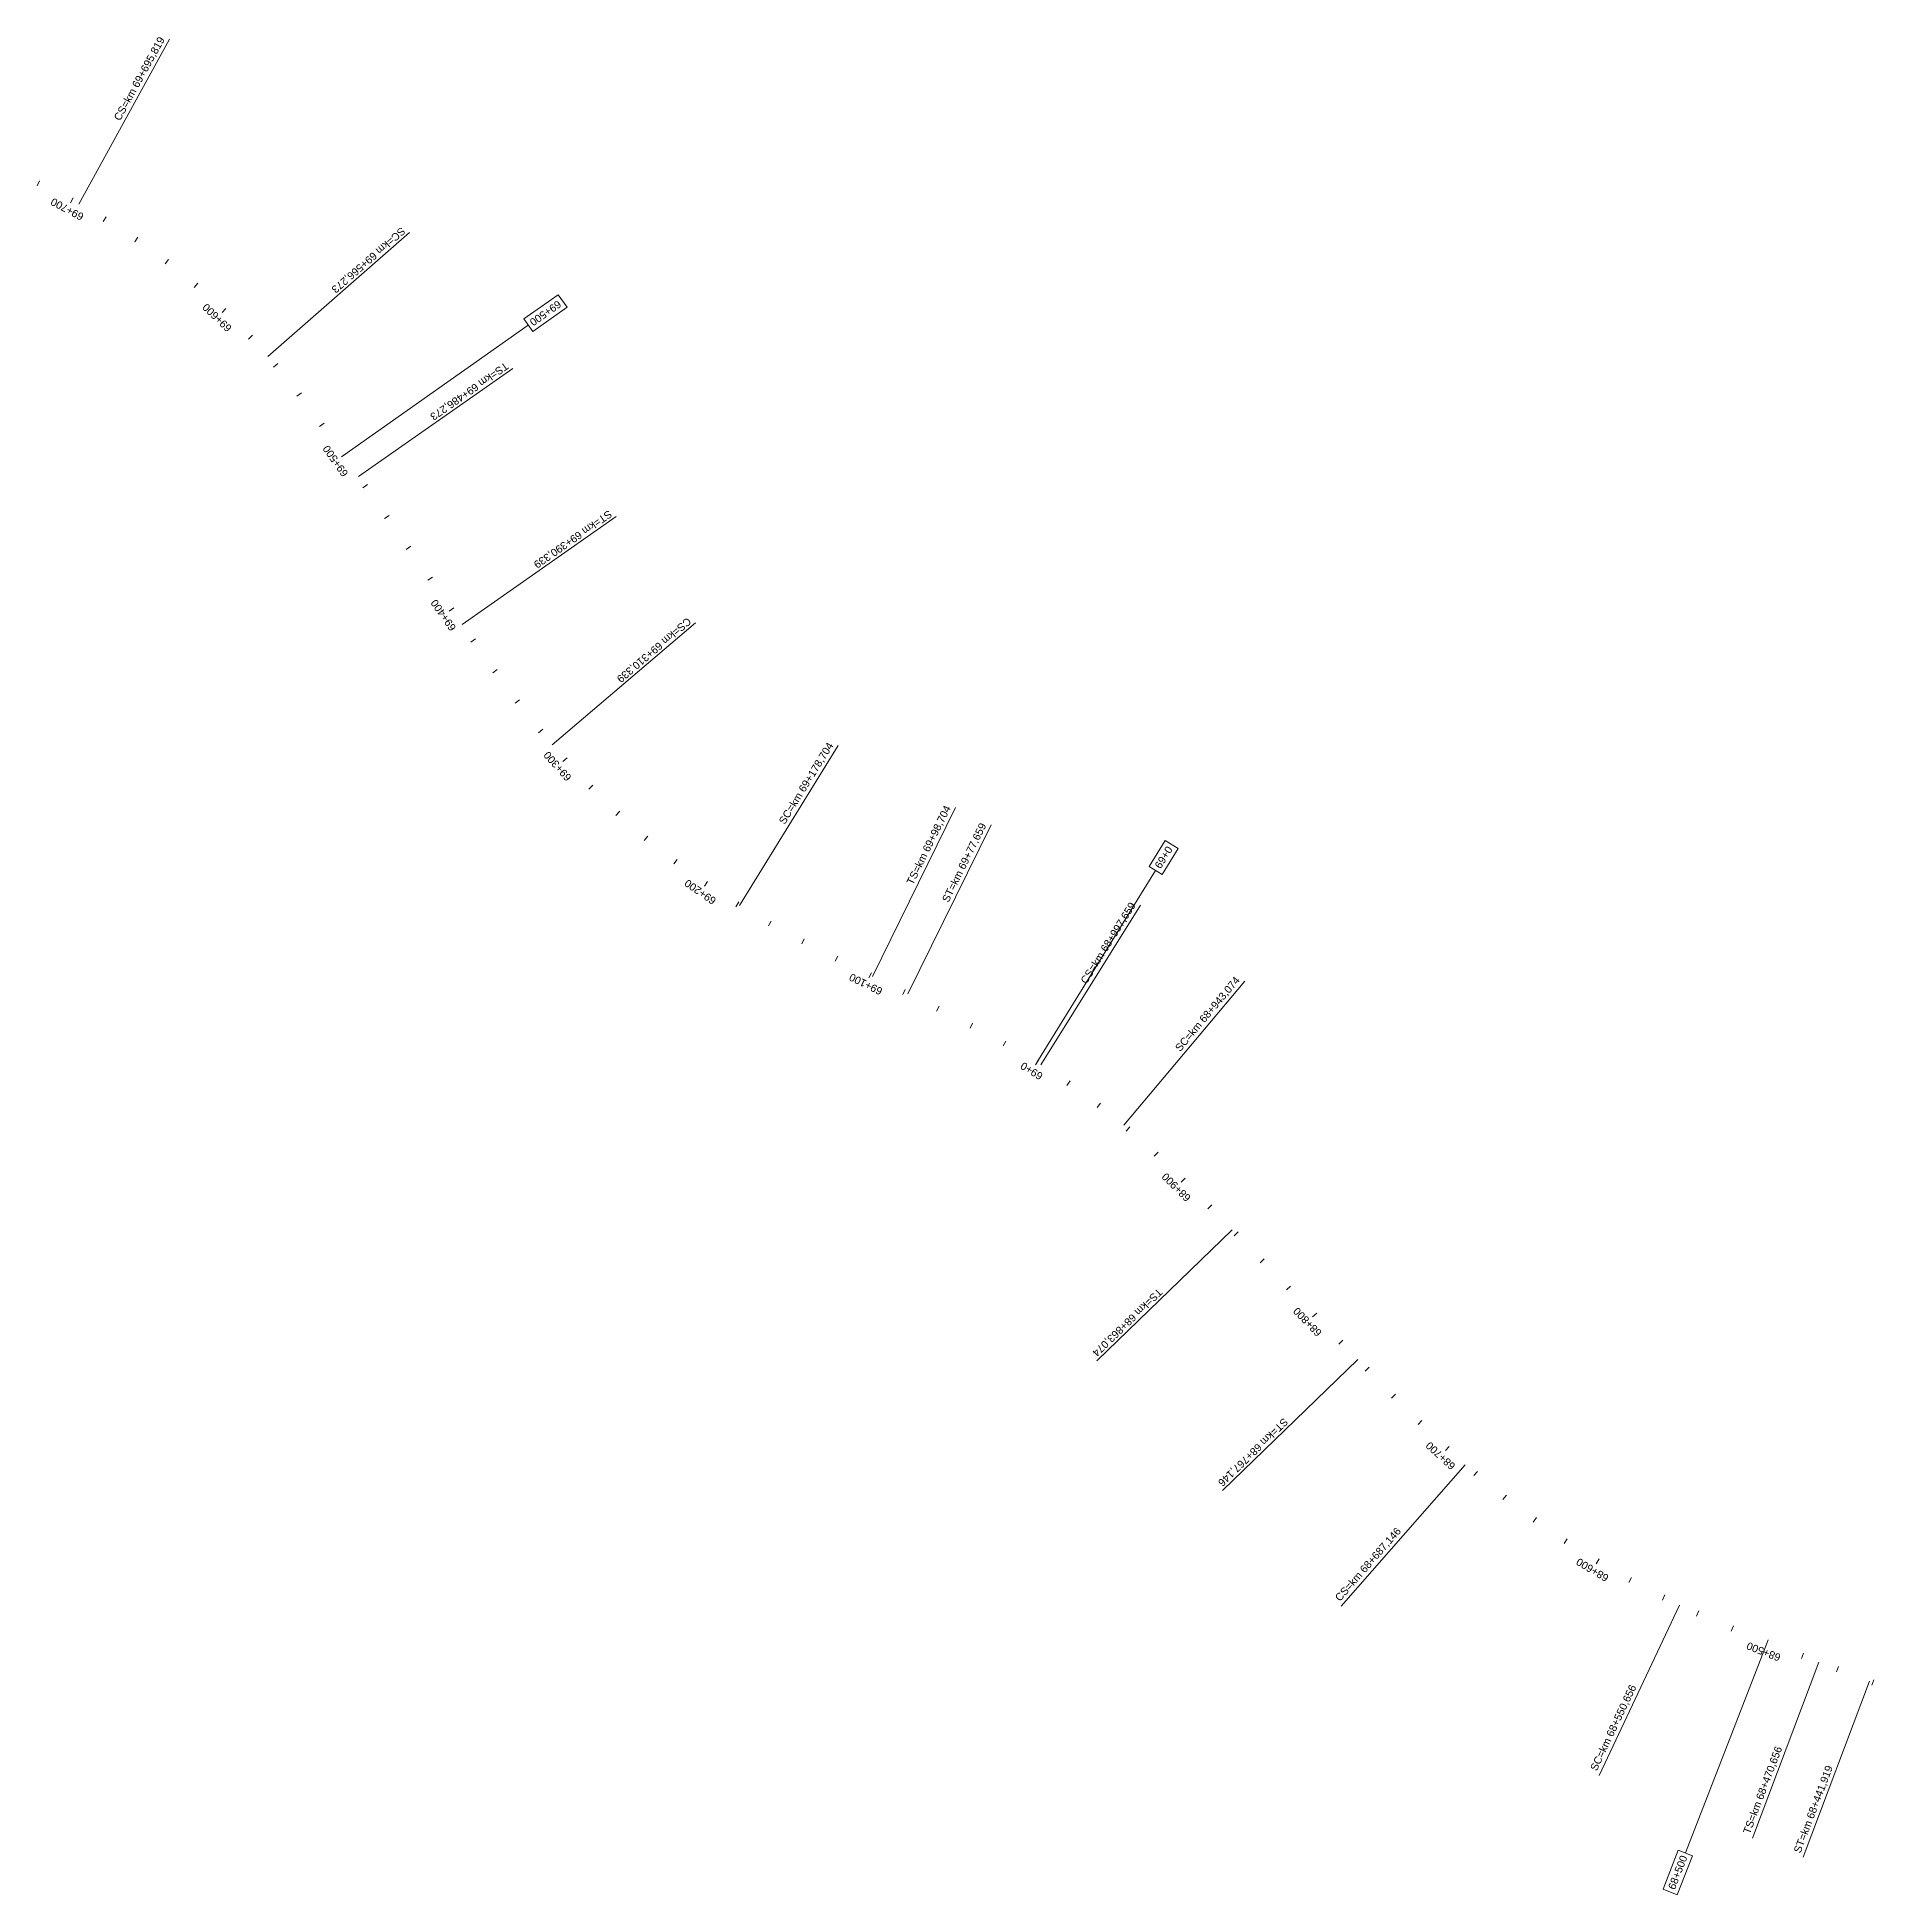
# Model space of a CAD drawing. Header units: metres. Extents: x 286368 to 330619, y 7396693 to 7466163.
# Drawn here: x 303250 to 304226, y 7439816 to 7440803 of the extents above; entities that cross this region are included whole.
import ezdxf

# ---------------------------------------------------------------- set-up
doc = ezdxf.new("R2010")
doc.units = ezdxf.units.M
doc.header["$MEASUREMENT"] = 0
for name, color, linetype, lineweight in [('U-HZ-ESTACAS', 3, 'Continuous', 30), ('U-HZ-KM', 1, 'Continuous', 20), ('U-HZ-NOTAVEIS', 2, 'Continuous', 30)]:
    doc.layers.add(name, color=color, linetype=linetype, lineweight=lineweight)
doc.layers.add('U-HZ-TRAÇO', color=3, linetype='TIC_LINE')
doc.styles.add('ARIAL', font='arial.ttf')
doc.styles.get("Standard").update_dxf_attribs({"font": 'arial.ttf'})
doc.linetypes.add('TIC_LINE', pattern='A,3.5,-0.25,["TIC",Standard,S=0.175,R=0,X=-0.05,Y=-0.1],-0.5', length=4.25)

msp = doc.modelspace()

# ---------------------------------------------------------------- texts
at = {"layer": 'U-HZ-ESTACAS', "style": 'ARIAL'}
for s, rotation, p in [('69+700', 151.82002, (303275.53, 7440708.81)), ('69+600', 136.36204, (303354.08, 7440648.84)), ('69+500', 125.16571, (303415.87, 7440571.2)), ('69+400', 124.98335, (303473.19, 7440489.27)), ('69+300', 131.82441, (303534.55, 7440409.92)), ('69+200', 145.46626, (303611.5, 7440345.15)), ('69+100', 153.80063, (303699.89, 7440297.47)), ('69+0', 148.29178, (303785.09, 7440252.12)), ('68+900', 135.34682, (303863.6, 7440186.79)), ('68+800', 134.09517, (303933.18, 7440115.06)), ('68+700', 137.38435, (304004.19, 7440044.41)), ('68+600', 148.94591, (304085.69, 7439985.58)), ('68+500', 158.74716, (304177.03, 7439943.73))]:
    msp.add_text(s, height=4, rotation=rotation, dxfattribs=at).set_placement(p)
at = {"layer": 'U-HZ-KM', "style": 'ARIAL'}
for s, rotation, p in [('69+500', 215.16571, (303526.95, 7440663.34)), ('69+0', 58.29178, (303847.21, 7440360.82)), ('68+500', 68.74716, (304120.4, 7439818.55))]:
    msp.add_text(s, height=4, rotation=rotation, dxfattribs=at).set_placement(p)
at = {"layer": 'U-HZ-NOTAVEIS', "linetype": 'TIC_LINE', "lineweight": 20, "char_height": 4, "style": 'ARIAL'}
for s, insert, attachment_point, rotation in [('{\\C256;CS=km 69+695,819}', (303318.97, 7440801.32), 9, 61.19991), ('{\\C256;SC=km 69+566,273}', (303446.44, 7440699.28), 1, 221.13932), ('{\\C256;TS=km 69+486,273}', (303501.25, 7440627.2), 1, 214.98335), ('{\\C256;ST=km 69+390,339}', (303556.25, 7440548.6), 1, 214.98335), ('{\\C256;CS=km 69+310,339}', (303598.34, 7440491.89), 1, 220.41393), ('{\\C256;SC=km 69+178,704}', (303674.21, 7440426.32), 9, 58.37148), ('{\\C256;TS=km 69+98,704}', (303736.56, 7440393.18), 9, 63.80206), ('{\\C256;ST=km 69+77,659}', (303755.45, 7440383.89), 9, 63.80206), ('{\\C256;CS=km 68+997,659}', (303834.81, 7440341.38), 9, 57.9582), ('{\\C256;SC=km 68+943,074}', (303890.17, 7440301.3), 9, 49.93904), ('{\\C256;TS=km 68+863,074}', (303813.38, 7440101.63), 3, 224.09517), ('{\\C256;ST=km 68+767,146}', (303880.13, 7440032.73), 3, 224.09517), ('{\\C256;CS=km 68+687,146}', (303943.07, 7439971.22), 7, 48.75587), ('{\\C256;SC=km 68+550,656}', (304079.55, 7439881.27), 7, 64.71571), ('{\\C256;TS=km 68+470,656}', (304160.96, 7439847.85), 7, 69.37641), ('{\\C256;ST=km 68+441,919}', (304187.86, 7439837.72), 7, 69.37641)]:
    msp.add_mtext(s, dxfattribs=dict(at, insert=insert, attachment_point=attachment_point, rotation=rotation))

# ---------------------------------------------------------------- blocks, each defined once
blk = doc.blocks.new('AeccTick (TIC)')
at = {"layer": 'U-HZ-TRAÇO', "lineweight": -2}
blk.add_line((0, 0.75), (0, -0.75), dxfattribs=at)

# ---------------------------------------------------------------- linework, layer by layer
at = {"layer": 'U-HZ-KM', "linetype": 'Continuous', "lineweight": 0}
for p, q in [((303527.23, 7440666.06), (303508.98, 7440653.21)), ((303531.88, 7440659.46), (303527.23, 7440666.06)), ((303513.63, 7440646.6), (303531.88, 7440659.46)), ((303413.2, 7440580.79), (303511.3, 7440649.9)), ((303508.98, 7440653.21), (303513.63, 7440646.6)), ((303849.61, 7440376.17), (303841.15, 7440362.46)), ((303848.03, 7440358.21), (303856.49, 7440371.92)), ((303856.49, 7440371.92), (303849.61, 7440376.17)), ((303781.52, 7440258.25), (303844.59, 7440360.34)), ((303841.15, 7440362.46), (303848.03, 7440358.21)), ((304169.5, 7439950.24), (304126, 7439838.4)), ((304122.24, 7439839.86), (304114.14, 7439819.06)), ((304121.68, 7439816.13), (304129.77, 7439836.93)), ((304129.77, 7439836.93), (304122.24, 7439839.86)), ((304114.14, 7439819.06), (304121.68, 7439816.13))]:
    msp.add_line(p, q, dxfattribs=at)
at = {"layer": 'U-HZ-NOTAVEIS', "color": 1, "linetype": 'Continuous', "lineweight": 0}
for p, q in [((303272.52, 7440714.19), (303320.69, 7440801.82)), ((303372.92, 7440633.37), (303448.23, 7440699.16)), ((303421.09, 7440569.55), (303503.02, 7440626.88)), ((303476.09, 7440490.95), (303558.02, 7440548.28)), ((303523.99, 7440426.92), (303600.13, 7440491.75)), ((303623.52, 7440341.59), (303675.96, 7440426.74)), ((303694.12, 7440304.03), (303738.26, 7440393.76)), ((303713, 7440294.74), (303757.15, 7440384.47)), ((303783.5, 7440257.01), (303836.56, 7440341.78)), ((303827.6, 7440224.91), (303891.96, 7440301.45)), ((303885.17, 7440169.42), (303813.35, 7440099.83)), ((303951.92, 7440100.52), (303880.1, 7440030.94)), ((304009.11, 7440044.62), (303943.18, 7439969.43)), ((304122.87, 7439969.99), (304080.16, 7439879.57)), ((304196.93, 7439939.8), (304161.7, 7439846.21)), ((304223.82, 7439929.68), (304188.6, 7439836.09))]:
    msp.add_line(p, q, dxfattribs=at)

# ---------------------------------------------------------------- block references
at = {"layer": 'U-HZ-TRAÇO', "linetype": 'TIC_LINE', "lineweight": 20}
for p, xscale, yscale, zscale, rotation in [((303251, 7440725.21), 2, 2, 2, 154.3448148718804), ((303286.21, 7440706.27), 2, 2, 2, 148.7503204684868), ((303303.02, 7440695.44), 2, 2, 2, 145.6532513055859), ((303319.22, 7440683.71), 2, 2, 2, 142.5561821427447), ((303334.76, 7440671.13), 2, 2, 2, 139.4591129798628), ((303363.7, 7440643.54), 2, 2, 2, 133.2649746540945), ((303377.01, 7440628.62), 2, 2, 2, 130.2206977516496), ((303389.58, 7440613.06), 2, 2, 2, 127.773537982895), ((303401.57, 7440597.06), 2, 2, 2, 126.0840415120818), ((303424.68, 7440564.41), 2, 2, 2, 124.9833460316559), ((303436.15, 7440548.02), 2, 2, 2, 124.9833460316559), ((303447.62, 7440531.64), 2, 2, 2, 124.9833460316559), ((303459.08, 7440515.25), 2, 2, 2, 124.9833460316559), ((303482.02, 7440482.48), 2, 2, 2, 125.074492532349), ((303493.6, 7440466.17), 2, 2, 2, 125.7680804616975), ((303505.47, 7440450.08), 1.999999999999999, 1.999999999999999, 1.999999999999999, 127.1422817143336), ((303517.81, 7440434.34), 2, 2, 2, 129.1896400739566), ((303544.48, 7440404.55), 2, 2, 2, 134.5527793294695), ((303558.84, 7440390.63), 2, 2, 2, 137.2811497825513), ((303573.85, 7440377.42), 2, 2, 2, 140.0095202355382), ((303589.48, 7440364.94), 2, 2, 2, 142.7378906884901), ((303622.42, 7440342.27), 2, 2, 2, 148.1946315945187), ((303639.64, 7440332.11), 2, 2, 2, 150.6039012193274), ((303657.22, 7440322.57), 2, 2, 2, 152.3485199281733), ((303675.03, 7440313.47), 2, 2, 2, 153.4153814042241), ((303710.9, 7440295.77), 2, 2, 2, 153.8020634883234), ((303728.83, 7440286.92), 2, 2, 2, 153.5157320335809), ((303746.66, 7440277.86), 2, 2, 2, 152.5002218383183), ((303764.27, 7440268.37), 2, 2, 2, 150.7540452909419), ((303798.25, 7440247.31), 2, 2, 2, 145.3638598912035), ((303814.41, 7440235.52), 2, 2, 2, 142.4256147879317), ((303829.94, 7440222.93), 2, 2, 2, 139.5028449920339), ((303844.86, 7440209.6), 2, 2, 2, 137.0663566594617), ((303873.37, 7440181.55), 2, 2, 2, 134.3582105086826), ((303887.31, 7440167.21), 2, 2, 2, 134.0951709301052), ((303901.22, 7440152.85), 2, 2, 2, 134.0951709301052), ((303915.14, 7440138.48), 2, 2, 2, 134.0951709301052), ((303942.97, 7440109.75), 2, 2, 2, 134.0951709301052), ((303956.89, 7440095.39), 2, 2, 2, 134.1324941711264), ((303970.87, 7440081.09), 2, 2, 2, 134.6337012056632), ((303985.04, 7440066.98), 2, 2, 2, 135.7189139480869), ((304014.52, 7440039.95), 2, 2, 2, 139.5914930674871), ((304030.01, 7440027.3), 2, 2, 2, 141.930096312936), ((304046, 7440015.29), 1.999999999999999, 1.999999999999999, 1.999999999999999, 144.2686995583015), ((304062.47, 7440003.94), 2, 2, 2, 146.607302803734), ((304096.73, 7439983.31), 2, 2, 2, 151.2845092946034), ((304114.46, 7439974.07), 2, 2, 2, 153.623112540037), ((304132.55, 7439965.54), 2, 2, 2, 155.8692439547881), ((304150.93, 7439957.66), 2, 2, 2, 157.5979114423362), ((304188.18, 7439943.1), 2, 2, 2, 159.3125986946635), ((304206.9, 7439936.05), 1.999999999999999, 1.999999999999999, 1.999999999999999, 159.3764067672763), ((304225.62, 7439929), 2, 2, 2, 159.3740625886873)]:
    msp.add_blockref('AeccTick (TIC)', p, dxfattribs=dict(at, xscale=xscale, yscale=yscale, zscale=zscale, rotation=rotation))
at = {"layer": 'U-HZ-TRAÇO', "linetype": 'Continuous', "lineweight": 20}
for p, xscale, yscale, zscale, rotation in [((303268.84, 7440716.18), 2, 2, 2, 151.8200228536983), ((303349.6, 7440657.73), 2, 2, 2, 136.3620438170121), ((303413.2, 7440580.79), 1.999999999999999, 1.999999999999999, 1.999999999999999, 125.165710747481), ((303470.55, 7440498.87), 2, 2, 2, 124.9833460316559), ((303530.79, 7440419.13), 2, 2, 2, 131.8244088765023), ((303605.68, 7440353.21), 1.999999999999999, 1.999999999999999, 1.999999999999999, 145.4662611414989), ((303692.95, 7440304.6), 2, 2, 2, 153.8006305982261), ((303781.52, 7440258.25), 1.999999999999999, 1.999999999999999, 1.999999999999999, 148.2917807013453), ((303859.28, 7440195.75), 2, 2, 2, 135.3468198150515), ((303929.06, 7440124.12), 2, 2, 2, 134.0951709301052), ((303999.55, 7440053.21), 2, 2, 2, 137.3843513431204), ((304079.39, 7439993.28), 1.999999999999999, 1.999999999999999, 1.999999999999999, 148.9459060491677), ((304169.5, 7439950.24), 2, 2, 2, 158.7471637088466)]:
    msp.add_blockref('AeccTick (TIC)', p, dxfattribs=dict(at, xscale=xscale, yscale=yscale, zscale=zscale, rotation=rotation))

msp.set_redraw_order([(e.dxf.handle, doc.entitydb.next_handle()) for e in msp.query("TEXT MTEXT ATTDEF DIMENSION ARC_DIMENSION")])  # texts and dimensions are drawn at this point

doc.saveas('drawing.dxf')
